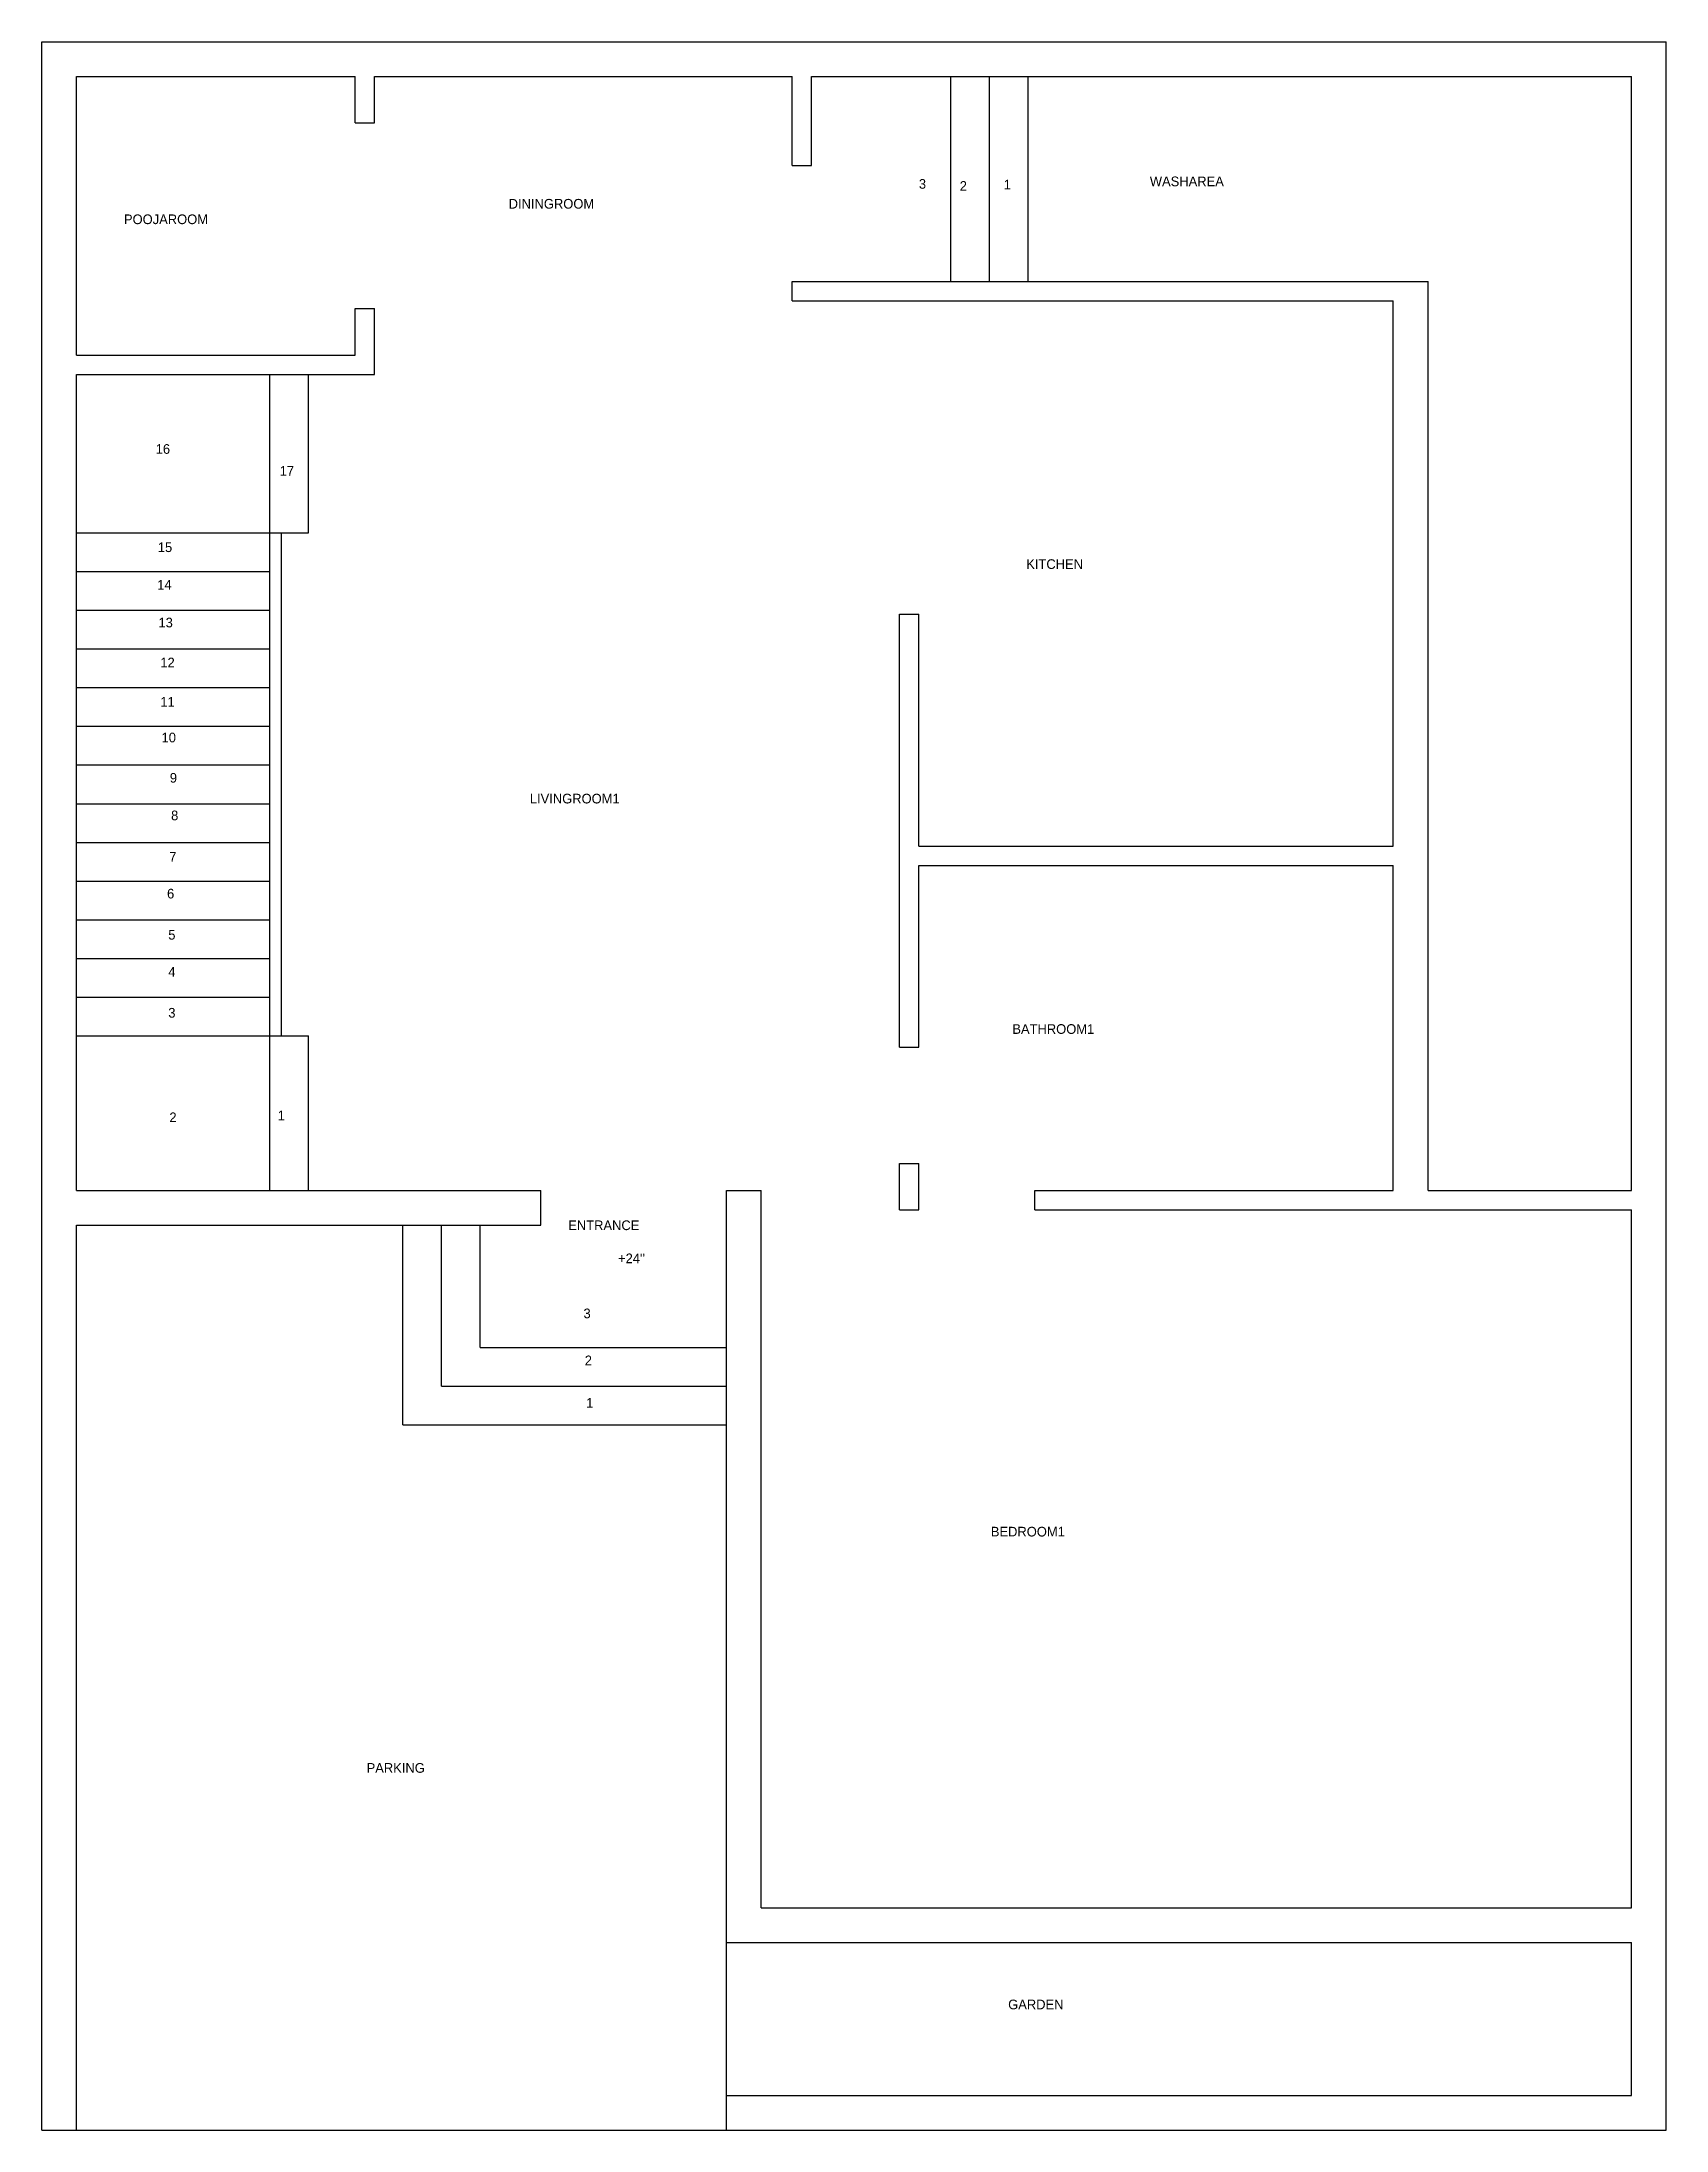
# Model space of a CAD drawing. Header units: metres. Extents: x 0 to 1561, y 0 to 540.
# Drawn here: x 0 to 420, y 0 to 540 of the extents above; entities that cross this region are included whole.
import ezdxf

# ---------------------------------------------------------------- set-up
doc = ezdxf.new("R2010")
doc.units = ezdxf.units.M
for name, color, linetype in [('BathRoom1', 7, 'Continuous'), ('BedRoom1', 7, 'Continuous'), ('Boundary', 7, 'Continuous'), ('DiningRoom', 7, 'Continuous'), ('Entrance_Staircase', 7, 'Continuous'), ('Garden', 7, 'Continuous'), ('Kitchen', 7, 'Continuous'), ('LivingRoom1', 7, 'Continuous'), ('Parking', 7, 'Continuous'), ('PoojaRoom', 7, 'Continuous'), ('Staircase', 7, 'Continuous'), ('WashArea', 7, 'Continuous'), ('WashArea_Staircase', 7, 'Continuous')]:
    doc.layers.add(name, color=color, linetype=linetype)

msp = doc.modelspace()

# ---------------------------------------------------------------- texts
at = {"layer": 'BathRoom1', "insert": (250.94, 285.98), "char_height": 2.5, "attachment_point": 1}
msp.add_mtext('BATHROOM1', dxfattribs=at)
at = {"layer": 'BedRoom1', "insert": (245.38, 156.02), "char_height": 2.5, "attachment_point": 1}
msp.add_mtext('BEDROOM1', dxfattribs=at)
at = {"layer": 'Entrance_Staircase', "char_height": 2.5, "attachment_point": 1}
for s, insert in [('ENTRANCE', (136.12, 235.24)), ("+24''", (149, 226.68)), ('3', (140.06, 212.45)), ('2', (140.39, 200.3)), ('1', (140.74, 189.31))]:
    msp.add_mtext(s, dxfattribs=dict(at, insert=insert))
at = {"layer": 'Garden', "insert": (249.86, 33.77), "char_height": 2.5, "attachment_point": 1}
msp.add_mtext('GARDEN', dxfattribs=at)
at = {"layer": 'Kitchen', "insert": (254.54, 406.19), "char_height": 2.5, "attachment_point": 1}
msp.add_mtext('KITCHEN ', dxfattribs=at)
at = {"layer": 'LivingRoom1', "insert": (126.19, 345.56), "char_height": 2.5, "attachment_point": 1}
msp.add_mtext('LIVINGROOM1', dxfattribs=at)
at = {"layer": 'Parking', "insert": (83.99, 94.93), "char_height": 2.5, "attachment_point": 1}
msp.add_mtext('PARKING', dxfattribs=at)
at = {"layer": 'PoojaRoom', "insert": (21.25, 495.35), "char_height": 2.5, "attachment_point": 1}
msp.add_mtext('POOJAROOM', dxfattribs=at)
at = {"layer": 'Staircase', "char_height": 2.5, "attachment_point": 1}
for s, insert in [('16', (29.46, 435.96)), ('17', (61.5, 430.28)), ('15', (30.01, 410.56)), ('14', (29.85, 400.84)), ('13', (30.17, 391.08)), ('12', (30.66, 380.75)), ('11', (30.66, 370.59)), ('10', (30.97, 361.36)), ('9', (33.11, 350.93)), ('8', (33.44, 341.21)), ('7', (32.95, 330.49)), ('6', (32.39, 320.99)), ('5', (32.71, 310.35)), ('4', (32.71, 300.77)), ('3', (32.71, 290.18)), ('2', (32.99, 263.15)), ('1', (61.01, 263.63))]:
    msp.add_mtext(s, dxfattribs=dict(at, insert=insert))
at = {"layer": 'WashArea', "char_height": 2.5, "attachment_point": 1}
for s, insert in [('WASHAREA', (286.49, 505.15)), ('DININGROOM', (120.72, 499.36))]:
    msp.add_mtext(s, dxfattribs=dict(at, insert=insert))
at = {"layer": 'WashArea_Staircase', "char_height": 2.5, "attachment_point": 1}
for s, insert in [('3', (226.77, 504.5)), ('2', (237.34, 503.97)), ('1', (248.69, 504.32))]:
    msp.add_mtext(s, dxfattribs=dict(at, insert=insert))

# ---------------------------------------------------------------- linework, layer by layer
at = {"layer": 'BathRoom1'}
for p, q in [((226.77, 327), (349.41, 327)), ((226.77, 280), (226.77, 327)), ((349.41, 243), (349.41, 327)), ((221.77, 280), (226.77, 280)), ((221.77, 250), (226.77, 250)), ((226.77, 238), (226.77, 250)), ((256.77, 243), (349.41, 243))]:
    msp.add_line(p, q, dxfattribs=at)
at = {"layer": 'BedRoom1'}
for p, q in [((186, 57.54), (186, 243)), ((221.77, 238), (226.77, 238)), ((256.77, 238), (256.77, 243)), ((256.77, 238), (411, 238)), ((411, 57.54), (411, 238)), ((186, 57.54), (411, 57.54))]:
    msp.add_line(p, q, dxfattribs=at)
at = {"layer": 'Boundary'}
for p, q in [((0, 0), (0, 540)), ((0, 540), (420, 540)), ((420, 0), (420, 540)), ((0, 0), (9, 0)), ((177, 0), (420, 0))]:
    msp.add_line(p, q, dxfattribs=at)
at = {"layer": 'DiningRoom'}
for p, q in [((86, 519), (86, 531)), ((86, 531), (194, 531)), ((194, 508), (194, 531)), ((194, 473), (194, 478)), ((86, 454), (86, 471))]:
    msp.add_line(p, q, dxfattribs=at)
at = {"layer": 'Entrance_Staircase'}
for p, q in [((129, 234), (129, 243)), ((177, 182.38), (177, 243)), ((177, 243), (186, 243)), ((93.35, 182.38), (93.35, 234)), ((93.35, 234), (129, 234)), ((103.35, 192.38), (103.35, 234)), ((113.35, 202.38), (113.35, 234)), ((113.35, 202.38), (177, 202.38)), ((103.35, 192.38), (177, 192.38)), ((93.35, 182.38), (177, 182.38))]:
    msp.add_line(p, q, dxfattribs=at)
at = {"layer": 'Garden'}
for p, q in [((177, 48.54), (411, 48.54)), ((411, 9), (411, 48.54)), ((177, 9), (411, 9))]:
    msp.add_line(p, q, dxfattribs=at)
at = {"layer": 'Kitchen'}
for p, q in [((194, 473), (349.41, 473)), ((349.41, 332), (349.41, 473)), ((221.77, 392), (226.77, 392)), ((226.77, 332), (226.77, 392)), ((226.77, 332), (349.41, 332))]:
    msp.add_line(p, q, dxfattribs=at)
at = {"layer": 'LivingRoom1'}
for p, q in [((221.77, 280), (221.77, 392)), ((221.77, 238), (221.77, 250))]:
    msp.add_line(p, q, dxfattribs=at)
at = {"layer": 'Parking'}
for p, q in [((9, 0), (9, 234)), ((9, 234), (93.35, 234)), ((177, 0), (177, 182.38)), ((9, 0), (177, 0))]:
    msp.add_line(p, q, dxfattribs=at)
at = {"layer": 'PoojaRoom'}
for p, q in [((9, 459), (9, 531)), ((9, 531), (81, 531)), ((81, 519), (81, 531)), ((81, 519), (86, 519)), ((81, 459), (81, 471)), ((81, 471), (86, 471)), ((9, 459), (81, 459))]:
    msp.add_line(p, q, dxfattribs=at)
at = {"layer": 'Staircase'}
for p, q in [((9, 454), (86, 454)), ((9, 243), (9, 454)), ((59, 243), (59, 454)), ((69, 413), (69, 454)), ((9, 413), (69, 413)), ((62, 283), (62, 413)), ((9, 403), (59, 403)), ((9, 393), (59, 393)), ((9, 383), (59, 383)), ((9, 373), (59, 373)), ((9, 363), (59, 363)), ((9, 353), (59, 353)), ((9, 343), (59, 343)), ((9, 343), (59, 343)), ((9, 333), (59, 333)), ((9, 323), (59, 323)), ((9, 313), (59, 313)), ((9, 303), (59, 303)), ((9, 293), (59, 293)), ((9, 283), (69, 283)), ((69, 243), (69, 283)), ((9, 243), (129, 243))]:
    msp.add_line(p, q, dxfattribs=at)
at = {"layer": 'WashArea'}
for p, q in [((255.07, 531), (411, 531)), ((411, 243), (411, 531)), ((255.07, 478), (358.41, 478)), ((358.41, 243), (358.41, 478)), ((358.41, 243), (411, 243))]:
    msp.add_line(p, q, dxfattribs=at)
at = {"layer": 'WashArea_Staircase'}
for p, q in [((199, 531), (255.07, 531)), ((199, 508), (199, 531)), ((235.07, 478), (235.07, 531)), ((245.07, 478), (245.07, 531)), ((255.07, 478), (255.07, 531)), ((194, 508), (199, 508)), ((194, 478), (255.07, 478))]:
    msp.add_line(p, q, dxfattribs=at)

msp.set_redraw_order([(e.dxf.handle, doc.entitydb.next_handle()) for e in msp.query("TEXT MTEXT ATTDEF DIMENSION ARC_DIMENSION")])  # texts and dimensions are drawn at this point

doc.saveas('drawing.dxf')
